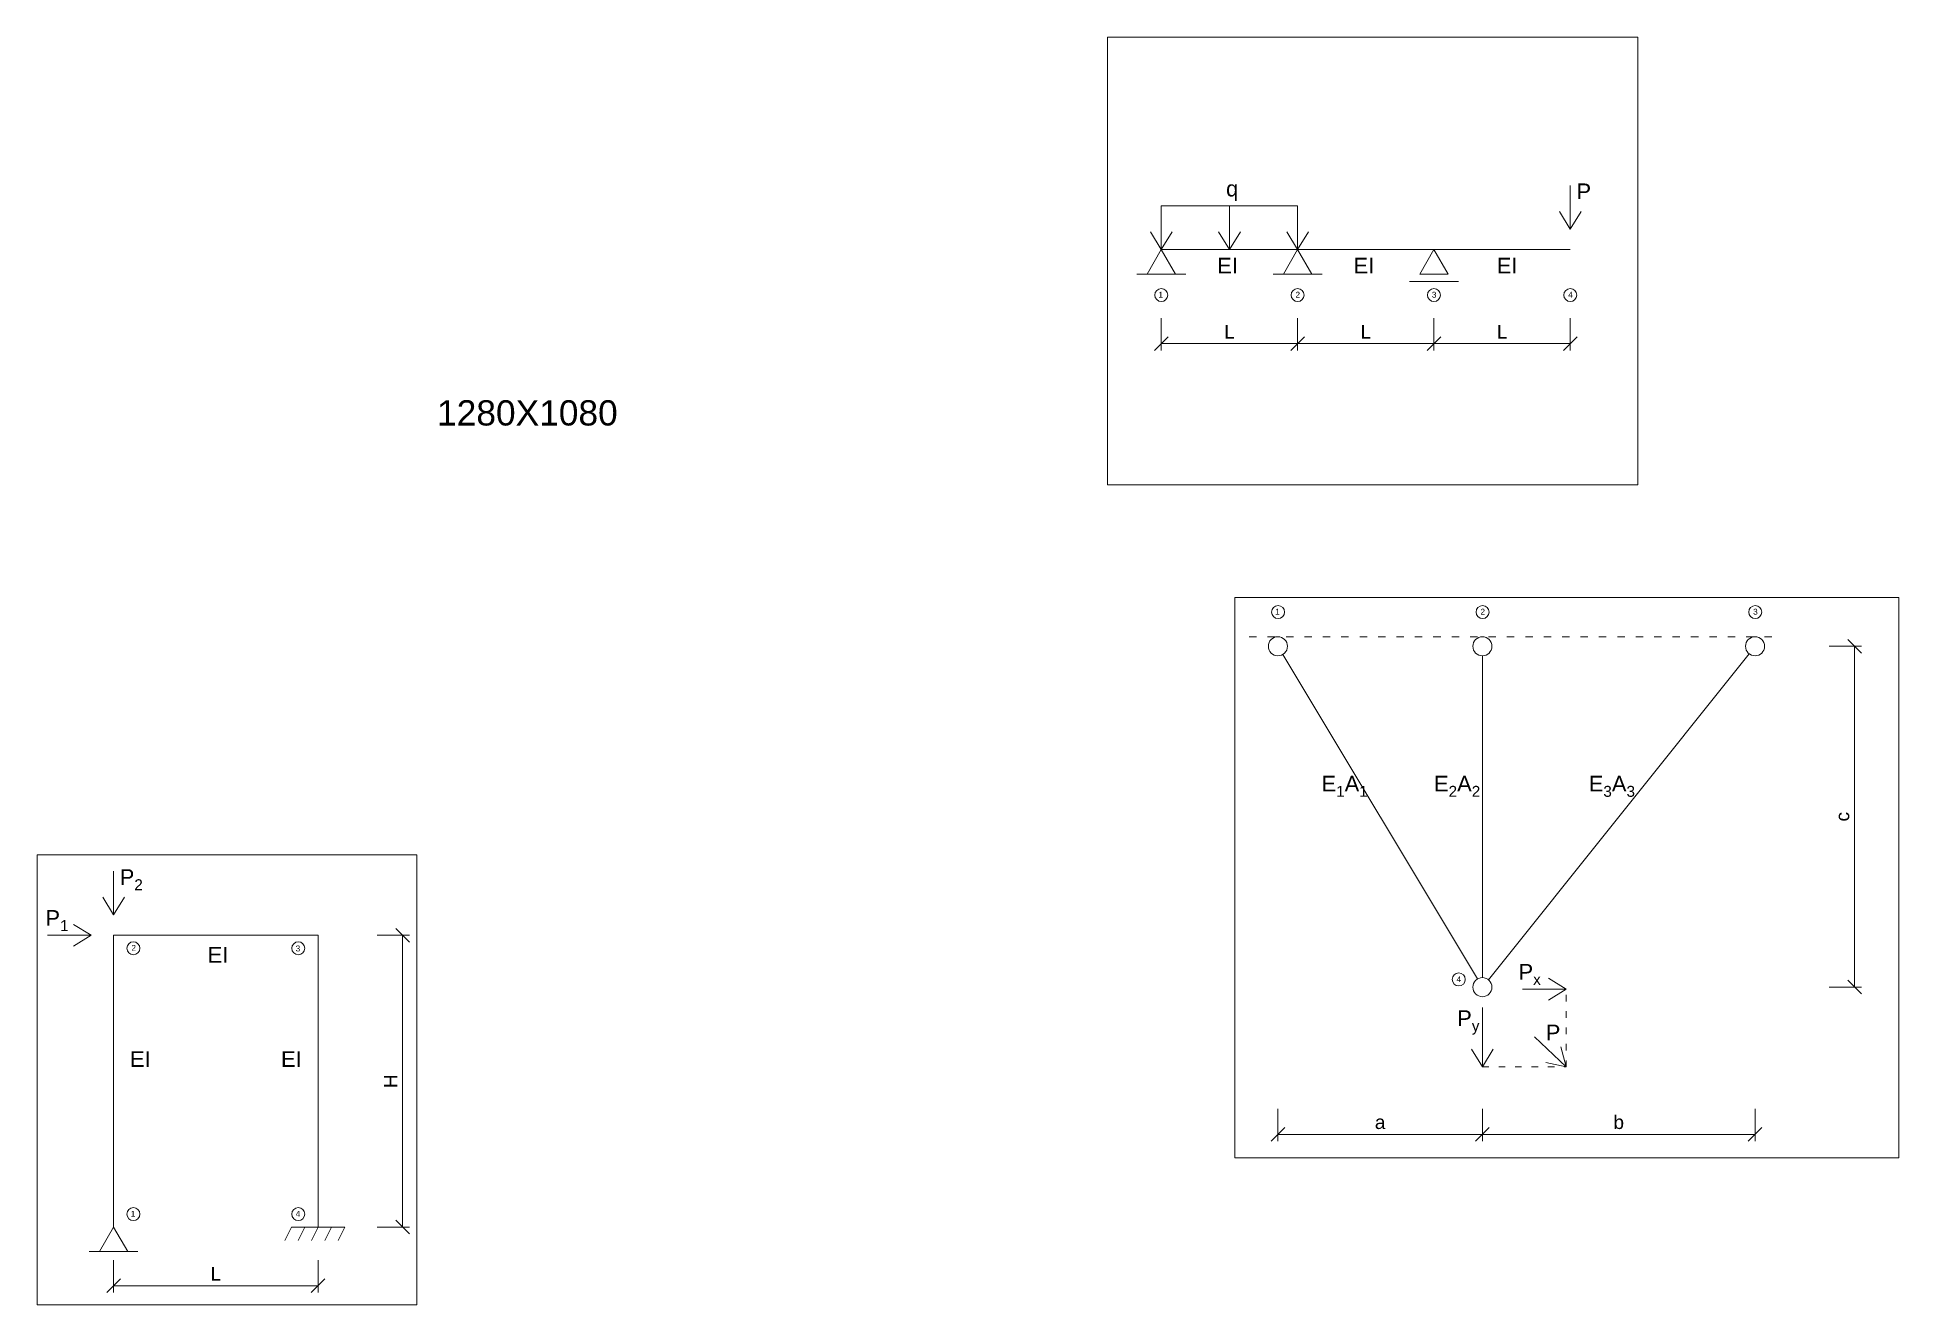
# Model space of a CAD drawing. Header units: millimetres. Extents: x 167217 to 300968, y 226456 to 301181.
# Drawn here: x 273660 to 300968, y 250120 to 268716 of the extents above; entities that cross this region are included whole.
import ezdxf

# ---------------------------------------------------------------- set-up
doc = ezdxf.new("R2010")
doc.units = ezdxf.units.MM
doc.linetypes.add('ACAD_ISO03W100', pattern=[30, 12, -18])
doc.layers.get('0').update_dxf_attribs({"lineweight": 5})
doc.layers.get('Defpoints').update_dxf_attribs({"lineweight": 25})
for name, color, linetype, lineweight in [('Linie', 7, 'Continuous', 5), ('opisówka', 255, 'Continuous', 5), ('Wymiar', 140, 'Continuous', 18), ('Ściany', 1, 'Continuous', 25)]:
    doc.layers.add(name, color=color, linetype=linetype, lineweight=lineweight)
doc.layers.add('wyniarrrrr', color=140, linetype='Continuous', lineweight=18, plot=False)
doc.styles.add('KB2', font='arial.ttf', dxfattribs={"height": 230})
doc.styles.get("Standard").update_dxf_attribs({"font": 'arial.ttf'})
doc.dimstyles.new('Kopia KB2', dxfattribs={"dimscale": 0, "dimtxt": 75, "dimasz": 50, "dimexe": 50, "dimexo": 6.25, "dimtad": 1, "dimdec": 0, "dimtxsty": 'Standard', "dimblk": 'OBLIQUE', "dimcen": 2.5, "dimclrd": 256, "dimadec": 0, "dimazin": 0, "dimtfac": 1, "dimtdec": 0, "dimtmove": 0, "dimatfit": 2, "dimldrblk": 'DOT', "dimfxl": 100, "dimfxlon": 1, "dimlwd": 5, "dimlwe": 5, "dimarcsym": 0})

msp = doc.modelspace()

# ---------------------------------------------------------------- texts
at = {"layer": 'Linie', "lineweight": 5, "style": 'KB2'}
for s, width, gutter_width, heights, insert, char_height, attachment_point in [('\\A1;{\\fArial|b0|i0|c238|p34;q}', 1480, 1150, [0], (291100, 266610), 230, 1), ('\\A1;{\\fArial|b0|i0|c238|p34;P}', 1480, 1150, [0], (296240, 266570), 230, 1), ('\\A1;{\\fArial|b0|i0|c238|p34;EI}', 1480, 1150, [0], (290970, 265480), 230, 1), ('\\A1;{\\fArial|b0|i0|c238|p34;EI}', 1480, 1150, [0], (292970, 265480), 230, 1), ('\\A1;{\\fArial|b0|i0|c238|p34;EI}', 1480, 1150, [0], (295070, 265480), 230, 1), ('{\\fArial|b0|i0|c238|p34;1280X1080}', 11785.415, 1854.1, [0], (279525.5, 263390.1), 370.813, 1), ('\\A1;{\\fArial|b0|i0|c238|p34;E\\H0.7x;\\S^ 1;\\H1.42857x;A\\H0.7x;\\S^ 1;}', 1480, 1150, [0], (292500, 257880), 230, 1), ('\\A1;{\\fArial|b0|i0|c238|p34;E\\H0.7x;\\S^ 2;\\H1.42857x;A\\H0.7x;\\S^ 2;}', 1480, 1150, [0], (294150, 257880), 230, 1), ('\\A1;{\\fArial|b0|i0|c238|p34;E\\H0.7x;\\S^ 3;\\H1.42857x;A\\H0.7x;\\S^ 3;}', 1480, 1150, [0], (296420, 257880), 230, 1), ('\\A1;{\\fArial|b0|i0|c238|p34;P\\H0.7x;\\S^ 2;}', 1480, 1150, [0], (274870, 256510), 230, 1), ('\\A1;{\\fArial|b0|i0|c238|p34;P\\H0.7x;\\S^ 1;}', 1480, 1150, [0], (273780, 255910), 230, 1), ('\\A1;{\\fArial|b0|i0|c238|p34;EI}', 1480, 1150, [0], (276160, 255370), 230, 1), ('\\A1;{\\fArial|b0|i0|c238|p34;P\\H0.7x;\\S^ x;}', 1480, 1150, [0], (295390, 255120), 230, 1), ('\\A1;{\\fArial|b0|i0|c238|p34;P\\H0.7x;\\S^ y;}', 1480, 1150, [0], (294490, 254440), 230, 1), ('\\A1;{\\fArial|b0|i0|c238|p34;P}', 1480, 1150, [254], (295790, 254230), 230, 1), ('\\A1;{\\fArial|b0|i0|c238|p34;EI}', 1480, 1150, [0], (275020, 253840), 230, 1), ('\\A1;{\\fArial|b0|i0|c238|p34;EI}', 1480, 1150, [0], (277540, 253840), 230, 3)]:
    msp.add_mtext_dynamic_manual_height_columns(s, width=width, gutter_width=gutter_width, heights=heights, dxfattribs=dict(at, insert=insert, char_height=char_height, attachment_point=attachment_point))
at = {"layer": 'Linie', "ltscale": 100, "char_height": 86.25, "style": 'KB2'}
for s, insert, attachment_point in [('\\pxqc;{\\fArial|b0|i0|c238|p34;1}', (290062.4, 264980.5), 1), ('\\pxqc;{\\fArial|b0|i0|c238|p34;2}', (292073.9, 264980.5), 1), ('\\pxqc;{\\fArial|b0|i0|c238|p34;3}', (294073.9, 264980.5), 1), ('\\pxqc;{\\fArial|b0|i0|c238|p34;4}', (296073.9, 264980.5), 1), ('\\pxqc;{\\fArial|b0|i0|c238|p34;1}', (291775.5, 260330.5), 1), ('\\pxqc;{\\fArial|b0|i0|c238|p34;2}', (294787, 260330.5), 1), ('\\pxqc;{\\fArial|b0|i0|c238|p34;3}', (298787, 260330.5), 1), ('\\pxqc;{\\fArial|b0|i0|c238|p34;2}', (274997, 255312.6), 7), ('\\pxqc;{\\fArial|b0|i0|c238|p34;3}', (277563, 255302.6), 9), ('\\pxqc;{\\fArial|b0|i0|c238|p34;4}', (294437, 254940.5), 1), ('\\pxqc;{\\fArial|b0|i0|c238|p34;1}', (274987, 251497.4), 1), ('\\pxqc;{\\fArial|b0|i0|c238|p34;4}', (277563, 251497.4), 3)]:
    msp.add_mtext_dynamic_manual_height_columns(s, width=156.594, gutter_width=1322.5, heights=[0], dxfattribs=dict(at, insert=insert, attachment_point=attachment_point))

# ---------------------------------------------------------------- blocks, each defined once
blk = doc.blocks.new('_Oblique')
at = {"color": 0, "linetype": 'ByBlock', "lineweight": -2}
blk.add_line((-0.5, -0.5), (0.5, 0.5), dxfattribs=at)
blk = doc.blocks.new('*D354')
at = {"layer": 'Defpoints', "color": 0, "lineweight": 5, "transparency": 16777216}
for p in [(274780, 251260), (277780, 251260), (277780, 250400)]:
    blk.add_point(p, dxfattribs=at)
at = {"layer": 'Wymiar', "color": 0, "linetype": 'Continuous', "lineweight": 5, "transparency": 16777216}
for p, q in [((274780, 250775), (274780, 250300)), ((277780, 250775), (277780, 250300))]:
    blk.add_line(p, q, dxfattribs=at)
at = {"layer": 'Wymiar', "linetype": 'Continuous', "lineweight": 5, "transparency": 16777216}
blk.add_line((274780, 250400), (277780, 250400), dxfattribs=at)
at = {"layer": 'Wymiar', "lineweight": 5, "transparency": 16777216, "xscale": 200, "yscale": 200, "zscale": 200, "rotation": 180}
blk.add_blockref('_Oblique', (274780, 250400), dxfattribs=at)
at = {"layer": 'Wymiar', "lineweight": 5, "transparency": 16777216, "xscale": 200, "yscale": 200, "zscale": 200}
blk.add_blockref('_Oblique', (277780, 250400), dxfattribs=at)
at = {"layer": 'Wymiar', "color": 0, "lineweight": 5, "transparency": 16777216, "insert": (276280, 250575), "char_height": 200, "attachment_point": 5}
blk.add_mtext('{\\fArial|b0|i0|c238|p34;L}', dxfattribs=at)
blk = doc.blocks.new('_Dot')
at = {"color": 0, "linetype": 'ByBlock', "lineweight": -2}
blk.add_line((-0.5, 0), (-1, 0), dxfattribs=at)
at = {"color": 0, "linetype": 'ByBlock', "const_width": 0.5}
blk.add_lwpolyline([(-0.25, 0, 1), (0.25, 0, 1)], format="xyb", close=True, dxfattribs=at)
blk = doc.blocks.new('*D355')
at = {"layer": 'Defpoints', "color": 0, "lineweight": 5, "transparency": 16777216}
for p in [(277780, 255540), (277780, 251260), (279020, 251260)]:
    blk.add_point(p, dxfattribs=at)
at = {"layer": 'Wymiar', "color": 0, "linetype": 'Continuous', "lineweight": 5, "transparency": 16777216}
for p, q in [((278645, 255540), (279120, 255540)), ((278645, 251260), (279120, 251260))]:
    blk.add_line(p, q, dxfattribs=at)
at = {"layer": 'Wymiar', "linetype": 'Continuous', "lineweight": 5, "transparency": 16777216}
blk.add_line((279020, 255540), (279020, 251260), dxfattribs=at)
at = {"layer": 'Wymiar', "lineweight": 5, "transparency": 16777216, "xscale": 200, "yscale": 200, "zscale": 200}
for p, rotation in [((279020, 255540), 90), ((279020, 251260), 270)]:
    blk.add_blockref('_Oblique', p, dxfattribs=dict(at, rotation=rotation))
at = {"layer": 'Wymiar', "color": 0, "lineweight": 5, "transparency": 16777216, "insert": (278845, 253400), "char_height": 200, "attachment_point": 5, "rotation": 90}
blk.add_mtext('{\\fArial|b0|i0|c238|p34;H}', dxfattribs=at)
blk = doc.blocks.new('*D379')
at = {"layer": 'Defpoints', "color": 0, "lineweight": 5, "transparency": 16777216}
for p in [(291860, 259780), (294860, 259780), (294860, 252620)]:
    blk.add_point(p, dxfattribs=at)
at = {"layer": 'Wymiar', "color": 0, "linetype": 'Continuous', "lineweight": 5, "transparency": 16777216}
for p, q in [((291860, 252995), (291860, 252520)), ((294860, 252995), (294860, 252520))]:
    blk.add_line(p, q, dxfattribs=at)
at = {"layer": 'Wymiar', "linetype": 'Continuous', "lineweight": 5, "transparency": 16777216}
blk.add_line((291860, 252620), (294860, 252620), dxfattribs=at)
at = {"layer": 'Wymiar', "lineweight": 5, "transparency": 16777216, "xscale": 200, "yscale": 200, "zscale": 200, "rotation": 180}
blk.add_blockref('_Oblique', (291860, 252620), dxfattribs=at)
at = {"layer": 'Wymiar', "lineweight": 5, "transparency": 16777216, "xscale": 200, "yscale": 200, "zscale": 200}
blk.add_blockref('_Oblique', (294860, 252620), dxfattribs=at)
at = {"layer": 'Wymiar', "color": 0, "lineweight": 5, "transparency": 16777216, "insert": (293360, 252797), "char_height": 200, "attachment_point": 5}
blk.add_mtext('{\\fArial|b0|i0|c238|p34;a}', dxfattribs=at)
blk = doc.blocks.new('*D380')
at = {"layer": 'Defpoints', "color": 0, "lineweight": 5, "transparency": 16777216}
for p in [(294860, 259780), (298860, 259780), (298860, 252620)]:
    blk.add_point(p, dxfattribs=at)
at = {"layer": 'Wymiar', "color": 0, "linetype": 'Continuous', "lineweight": 5, "transparency": 16777216}
for p, q in [((294860, 252995), (294860, 252520)), ((298860, 252995), (298860, 252520))]:
    blk.add_line(p, q, dxfattribs=at)
at = {"layer": 'Wymiar', "linetype": 'Continuous', "lineweight": 5, "transparency": 16777216}
blk.add_line((294860, 252620), (298860, 252620), dxfattribs=at)
at = {"layer": 'Wymiar', "lineweight": 5, "transparency": 16777216, "xscale": 200, "yscale": 200, "zscale": 200, "rotation": 180}
blk.add_blockref('_Oblique', (294860, 252620), dxfattribs=at)
at = {"layer": 'Wymiar', "lineweight": 5, "transparency": 16777216, "xscale": 200, "yscale": 200, "zscale": 200}
blk.add_blockref('_Oblique', (298860, 252620), dxfattribs=at)
at = {"layer": 'Wymiar', "color": 0, "lineweight": 5, "transparency": 16777216, "insert": (296860, 252797), "char_height": 200, "attachment_point": 5}
blk.add_mtext('{\\fArial|b0|i0|c238|p34;b}', dxfattribs=at)
blk = doc.blocks.new('*D381')
at = {"layer": 'Defpoints', "color": 0, "lineweight": 5, "transparency": 16777216}
for p in [(298860, 259780), (294860, 254780), (300320, 254780)]:
    blk.add_point(p, dxfattribs=at)
at = {"layer": 'Wymiar', "color": 0, "linetype": 'Continuous', "lineweight": 5, "transparency": 16777216}
for p, q in [((299945, 259780), (300420, 259780)), ((299945, 254780), (300420, 254780))]:
    blk.add_line(p, q, dxfattribs=at)
at = {"layer": 'Wymiar', "linetype": 'Continuous', "lineweight": 5, "transparency": 16777216}
blk.add_line((300320, 259780), (300320, 254780), dxfattribs=at)
at = {"layer": 'Wymiar', "lineweight": 5, "transparency": 16777216, "xscale": 200, "yscale": 200, "zscale": 200}
for p, rotation in [((300320, 259780), 90), ((300320, 254780), 270)]:
    blk.add_blockref('_Oblique', p, dxfattribs=dict(at, rotation=rotation))
at = {"layer": 'Wymiar', "color": 0, "lineweight": 5, "transparency": 16777216, "insert": (300143, 257280), "char_height": 200, "attachment_point": 5, "rotation": 90}
blk.add_mtext('{\\fArial|b0|i0|c238|p34;c}', dxfattribs=at)
blk = doc.blocks.new('*D383')
at = {"layer": 'Defpoints', "color": 0, "lineweight": 5, "transparency": 16777216}
for p in [(290150, 265600), (292150, 265600), (292150, 264220)]:
    blk.add_point(p, dxfattribs=at)
at = {"layer": 'Wymiar', "color": 0, "linetype": 'Continuous', "lineweight": 5, "transparency": 16777216}
for p, q in [((290150, 264595), (290150, 264120)), ((292150, 264595), (292150, 264120))]:
    blk.add_line(p, q, dxfattribs=at)
at = {"layer": 'Wymiar', "linetype": 'Continuous', "lineweight": 5, "transparency": 16777216}
blk.add_line((290150, 264220), (292150, 264220), dxfattribs=at)
at = {"layer": 'Wymiar', "lineweight": 5, "transparency": 16777216, "xscale": 200, "yscale": 200, "zscale": 200, "rotation": 180}
blk.add_blockref('_Oblique', (290150, 264220), dxfattribs=at)
at = {"layer": 'Wymiar', "lineweight": 5, "transparency": 16777216, "xscale": 200, "yscale": 200, "zscale": 200}
blk.add_blockref('_Oblique', (292150, 264220), dxfattribs=at)
at = {"layer": 'Wymiar', "color": 0, "lineweight": 5, "transparency": 16777216, "insert": (291150, 264395), "char_height": 200, "attachment_point": 5}
blk.add_mtext('{\\fArial|b0|i0|c238|p34;L}', dxfattribs=at)
blk = doc.blocks.new('*D384')
at = {"layer": 'Defpoints', "color": 0, "lineweight": 5, "transparency": 16777216}
for p in [(292150, 265600), (294150, 265600), (294150, 264220)]:
    blk.add_point(p, dxfattribs=at)
at = {"layer": 'Wymiar', "color": 0, "linetype": 'Continuous', "lineweight": 5, "transparency": 16777216}
for p, q in [((292150, 264595), (292150, 264120)), ((294150, 264595), (294150, 264120))]:
    blk.add_line(p, q, dxfattribs=at)
at = {"layer": 'Wymiar', "linetype": 'Continuous', "lineweight": 5, "transparency": 16777216}
blk.add_line((292150, 264220), (294150, 264220), dxfattribs=at)
at = {"layer": 'Wymiar', "lineweight": 5, "transparency": 16777216, "xscale": 200, "yscale": 200, "zscale": 200, "rotation": 180}
blk.add_blockref('_Oblique', (292150, 264220), dxfattribs=at)
at = {"layer": 'Wymiar', "lineweight": 5, "transparency": 16777216, "xscale": 200, "yscale": 200, "zscale": 200}
blk.add_blockref('_Oblique', (294150, 264220), dxfattribs=at)
at = {"layer": 'Wymiar', "color": 0, "lineweight": 5, "transparency": 16777216, "insert": (293150, 264395), "char_height": 200, "attachment_point": 5}
blk.add_mtext('{\\fArial|b0|i0|c238|p34;L}', dxfattribs=at)
blk = doc.blocks.new('*D385')
at = {"layer": 'Defpoints', "color": 0, "lineweight": 5, "transparency": 16777216}
for p in [(294150, 265600), (296150, 265600), (296150, 264220)]:
    blk.add_point(p, dxfattribs=at)
at = {"layer": 'Wymiar', "color": 0, "linetype": 'Continuous', "lineweight": 5, "transparency": 16777216}
for p, q in [((294150, 264595), (294150, 264120)), ((296150, 264595), (296150, 264120))]:
    blk.add_line(p, q, dxfattribs=at)
at = {"layer": 'Wymiar', "linetype": 'Continuous', "lineweight": 5, "transparency": 16777216}
blk.add_line((294150, 264220), (296150, 264220), dxfattribs=at)
at = {"layer": 'Wymiar', "lineweight": 5, "transparency": 16777216, "xscale": 200, "yscale": 200, "zscale": 200, "rotation": 180}
blk.add_blockref('_Oblique', (294150, 264220), dxfattribs=at)
at = {"layer": 'Wymiar', "lineweight": 5, "transparency": 16777216, "xscale": 200, "yscale": 200, "zscale": 200}
blk.add_blockref('_Oblique', (296150, 264220), dxfattribs=at)
at = {"layer": 'Wymiar', "color": 0, "lineweight": 5, "transparency": 16777216, "insert": (295150, 264395), "char_height": 200, "attachment_point": 5}
blk.add_mtext('{\\fArial|b0|i0|c238|p34;L}', dxfattribs=at)

# ---------------------------------------------------------------- dimensions: what is measured, and where the dimension line sits
at = {"layer": 'Wymiar', "lineweight": 5}
for base, p1, p2, text, override, picture, middle in [((292150, 264220), (290150, 265600), (292150, 265600), '{\\fArial|b0|i0|c238|p34;L}', {"dimscale": 1, "dimtxt": 200, "dimasz": 200, "dimexe": 100, "dimgap": 75, "dimfxl": 375}, '*D383', (291150, 264395)), ((294150, 264220), (292150, 265600), (294150, 265600), '{\\fArial|b0|i0|c238|p34;L}', {"dimscale": 1, "dimtxt": 200, "dimasz": 200, "dimexe": 100, "dimgap": 75, "dimtmove": 1, "dimfxl": 375}, '*D384', (293150, 264395)), ((296150, 264220), (294150, 265600), (296150, 265600), '{\\fArial|b0|i0|c238|p34;L}', {"dimscale": 1, "dimtxt": 200, "dimasz": 200, "dimexe": 100, "dimgap": 75, "dimtmove": 1, "dimfxl": 375}, '*D385', (295150, 264395)), ((294860, 252620), (291860, 259780), (294860, 259780), '{\\fArial|b0|i0|c238|p34;a}', {"dimscale": 1, "dimtxt": 200, "dimasz": 200, "dimexe": 100, "dimgap": 75, "dimfxl": 375}, '*D379', (293360, 252796.6)), ((298860, 252620), (294860, 259780), (298860, 259780), '{\\fArial|b0|i0|c238|p34;b}', {"dimscale": 1, "dimtxt": 200, "dimasz": 200, "dimexe": 100, "dimgap": 75, "dimtmove": 1, "dimfxl": 375}, '*D380', (296860, 252796.6)), ((277780, 250400), (274780, 251260), (277780, 251260), '{\\fArial|b0|i0|c238|p34;L}', {"dimscale": 1, "dimtxt": 200, "dimasz": 200, "dimexe": 100, "dimgap": 75, "dimfxl": 375}, '*D354', (276280, 250575))]:
    dim = msp.add_linear_dim(base=base, p1=p1, p2=p2, text=text, dimstyle='Kopia KB2', override=override, dxfattribs=at)
    dim.commit()
    dim.dimension.update_dxf_attribs({"geometry": picture, "text_midpoint": middle})
for base, p1, p2, text, picture, middle in [((300320, 254780), (298860, 259780), (294860, 254780), '{\\fArial|b0|i0|c238|p34;c}', '*D381', (300143.4, 257280)), ((279020, 251260), (277780, 255540), (277780, 251260), '{\\fArial|b0|i0|c238|p34;H}', '*D355', (278845, 253400))]:
    dim = msp.add_linear_dim(base=base, p1=p1, p2=p2, angle=90, text=text, dimstyle='Kopia KB2', override={"dimscale": 1, "dimtxt": 200, "dimasz": 200, "dimexe": 100, "dimgap": 75, "dimfxl": 375}, dxfattribs=at)
    dim.commit()
    dim.dimension.update_dxf_attribs({"geometry": picture, "text_midpoint": middle})

# ---------------------------------------------------------------- linework, layer by layer
at = {"layer": 'opisówka', "ltscale": 100}
for centre in [(290150, 264933.1), (292150, 264933.1), (294150, 264933.1), (296150, 264933.1), (291863.1, 260283.1), (294863.1, 260283.1), (298863.1, 260283.1), (275070, 255350), (277490, 255350), (294513.1, 254893.1), (275070, 251450), (277490, 251450)]:
    msp.add_circle(centre, 95.6, dxfattribs=at)
at = {"layer": 'wyniarrrrr', "color": 7, "lineweight": 0}
for points in [[(297141.4, 262150), (289360, 262150), (289360, 268715.6), (297141.4, 268715.6)], [(300968.1, 252277.2), (291230, 252277.2), (291230, 260493.8), (300968.1, 260493.8)], [(279228.8, 256720), (279228.8, 250120), (273660, 250120), (273660, 256720)]]:
    msp.add_lwpolyline(points, close=True, dxfattribs=at)
at = {"layer": 'Ściany', "lineweight": 5}
for p, q in [((296150, 265900), (296150, 266540)), ((290150, 265600), (290150, 266240)), ((290150, 266240), (292150, 266240)), ((291150, 265600), (291150, 266240)), ((292150, 265600), (292150, 266240)), ((296150, 265900), (295990, 266160)), ((296150, 265900), (296310, 266160)), ((290150, 265600), (289990, 265860)), ((290150, 265600), (290310, 265860)), ((291150, 265600), (290990, 265860)), ((291150, 265600), (291310, 265860)), ((292150, 265600), (291990, 265860)), ((292150, 265600), (292310, 265860)), ((290150, 265600), (293150, 265600)), ((293150, 265600), (296150, 265600)), ((289792.2, 265240), (289942.2, 265240)), ((290357.8, 265240), (290507.8, 265240)), ((291792.2, 265240), (291942.2, 265240)), ((292357.8, 265240), (292507.8, 265240)), ((293792.2, 265130), (294507.8, 265130)), ((291932, 259660), (294788, 254900)), ((294860, 259640), (294860, 254920)), ((298772.5, 259670.7), (294947.5, 254889.3)), ((274780, 255840), (274780, 256480)), ((274780, 255840), (274620, 256100)), ((274780, 255840), (274940, 256100)), ((274450, 255540), (274190, 255700)), ((274450, 255540), (273810, 255540)), ((274450, 255540), (274190, 255380)), ((274780, 255540), (277780, 255540)), ((274780, 251260), (274780, 255540)), ((277780, 255540), (277780, 251260)), ((296090, 254750), (295830, 254910)), ((296090, 254750), (295450, 254750)), ((296090, 254750), (295830, 254590)), ((294860, 253610), (294860, 254480)), ((296090, 253610), (295626.3, 254051.1)), ((294860, 253610), (294700, 253870)), ((294860, 253610), (295020, 253870)), ((296090, 253610), (296011.9, 253905.1)), ((296090, 253610), (295791.3, 253673.3)), ((277388.9, 251260), (277291.1, 251064.4)), ((277780, 251260), (277388.9, 251260)), ((277584.4, 251260), (277486.7, 251064.4)), ((277780, 251260), (277682.2, 251064.4)), ((277780, 251260), (278171.1, 251260)), ((277975.6, 251260), (277877.8, 251064.4)), ((278171.1, 251260), (278073.3, 251064.4)), ((274422.2, 250900), (274572.2, 250900)), ((274987.8, 250900), (275137.8, 250900))]:
    msp.add_line(p, q, dxfattribs=at)
at = {"layer": 'Ściany', "linetype": 'ACAD_ISO03W100', "lineweight": 5, "ltscale": 9}
msp.add_line((291440, 259920), (299240, 259920), dxfattribs=at)
at = {"layer": 'Ściany', "linetype": 'ACAD_ISO03W100', "lineweight": 5, "ltscale": 8}
for p, q in [((296090, 253610), (296090, 254750)), ((294860, 253610), (296090, 253610))]:
    msp.add_line(p, q, dxfattribs=at)
at = {"layer": 'Ściany', "lineweight": 5}
for points in [[(290150, 265600), (289942.2, 265240), (290357.8, 265240)], [(292150, 265600), (291942.2, 265240), (292357.8, 265240)], [(294150, 265600), (293942.2, 265240), (294357.8, 265240)], [(274780, 251260), (274572.2, 250900), (274987.8, 250900)]]:
    msp.add_lwpolyline(points, close=True, dxfattribs=at)
for centre in [(291860, 259780), (294860, 259780), (298860, 259780), (294860, 254780)]:
    msp.add_circle(centre, 140, dxfattribs=at)

msp.set_redraw_order([(e.dxf.handle, doc.entitydb.next_handle()) for e in msp.query("TEXT MTEXT ATTDEF DIMENSION ARC_DIMENSION")])  # texts and dimensions are drawn at this point

doc.saveas('drawing.dxf')
